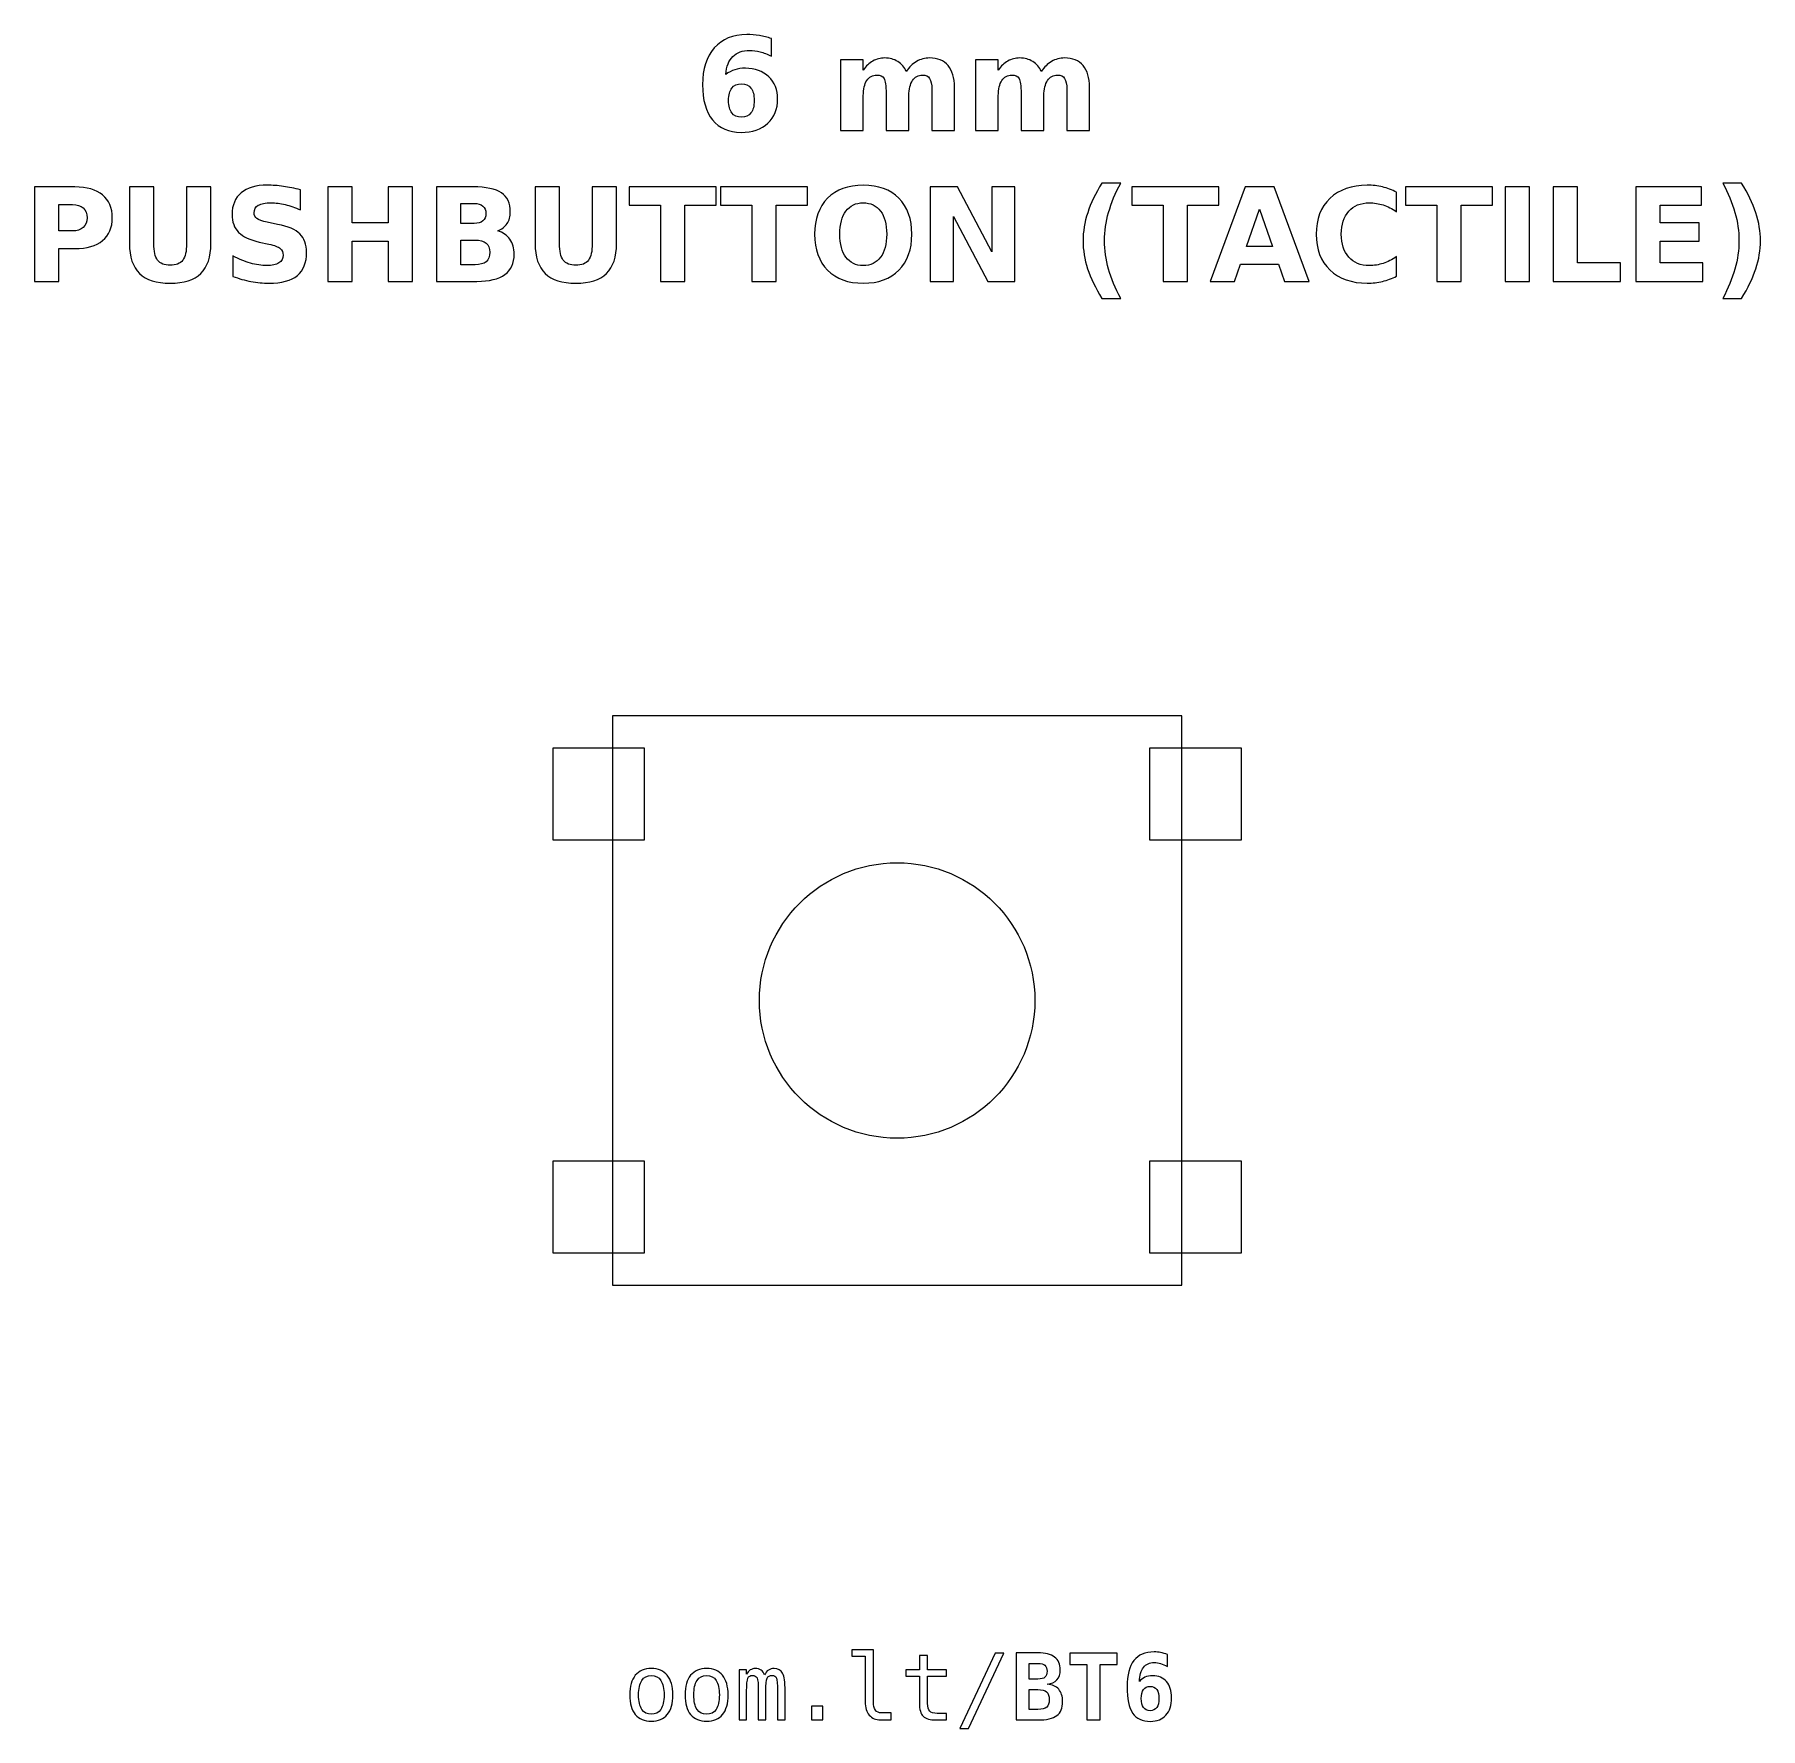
# Model space of a CAD drawing. Extents: x -114.4 to -95.6, y -156.4 to -138.
import ezdxf

# ---------------------------------------------------------------- set-up
doc = ezdxf.new("R2010")
doc.units = 0
doc.header["$MEASUREMENT"] = 0
doc.layers.add('LAYER_1', color=7, linetype='CONTINUOUS')

msp = doc.modelspace()

# ---------------------------------------------------------------- linework, layer by layer
at = {"layer": 'LAYER_1', "color": 7}
for points in [[(-108.1, -151.6), (-101.9, -151.6), (-101.9, -145.4), (-108.1, -145.4), (-108.1, -151.6)], [(-108.75, -146.75), (-107.75, -146.75), (-107.75, -145.75), (-108.75, -145.75), (-108.75, -146.75)], [(-102.25, -146.75), (-101.25, -146.75), (-101.25, -145.75), (-102.25, -145.75), (-102.25, -146.75)], [(-108.75, -151.25), (-107.75, -151.25), (-107.75, -150.25), (-108.75, -150.25), (-108.75, -151.25)], [(-102.25, -151.25), (-101.25, -151.25), (-101.25, -150.25), (-102.25, -150.25), (-102.25, -151.25)]]:
    msp.add_lwpolyline(points, close=True, dxfattribs=at)
msp.add_ellipse((-105, -148.5), major_axis=(0, 1.5), ratio=1, dxfattribs=at)
at = {"layer": 'LAYER_1'}
for points, knots in [([(-106.3686, -138.0227), (-106.3686, -138.0227), (-106.3686, -138.213), (-106.3686, -138.213), (-106.3686, -138.213), (-106.4123, -138.1923), (-106.4532, -138.177), (-106.4918, -138.1671), (-106.4918, -138.1671), (-106.5304, -138.1572), (-106.5682, -138.1523), (-106.6049, -138.1523), (-106.6049, -138.1523), (-106.684, -138.1523), (-106.7453, -138.1742), (-106.7895, -138.2182), (-106.7895, -138.2182), (-106.8335, -138.2619), (-106.8594, -138.327), (-106.8667, -138.4134), (-106.8667, -138.4134), (-106.8364, -138.391), (-106.8034, -138.3741), (-106.7681, -138.3628), (-106.7681, -138.3628), (-106.7329, -138.3515), (-106.6943, -138.3459), (-106.6524, -138.3459), (-106.6524, -138.3459), (-106.5473, -138.3459), (-106.4624, -138.3767), (-106.398, -138.4383), (-106.398, -138.4383), (-106.3333, -138.4997), (-106.3011, -138.5803), (-106.3011, -138.6801), (-106.3011, -138.6801), (-106.3011, -138.7904), (-106.3371, -138.8786), (-106.4093, -138.9451), (-106.4093, -138.9451), (-106.4812, -139.0114), (-106.5781, -139.0446), (-106.6992, -139.0446), (-106.6992, -139.0446), (-106.8328, -139.0446), (-106.9363, -138.9994), (-107.0097, -138.9091), (-107.0097, -138.9091), (-107.0828, -138.819), (-107.1195, -138.6909), (-107.1195, -138.5251), (-107.1195, -138.5251), (-107.1195, -138.3553), (-107.0767, -138.2217), (-106.9911, -138.1246), (-106.9911, -138.1246), (-106.9053, -138.0274), (-106.7879, -137.9787), (-106.6386, -137.9787), (-106.6386, -137.9787), (-106.5913, -137.9787), (-106.5454, -137.9825), (-106.5007, -137.9898), (-106.5007, -137.9898), (-106.4563, -137.9971), (-106.4123, -138.0081), (-106.3686, -138.0227)], [0, 0, 0, 0, 0.0588235, 0.0588235, 0.0588235, 0.0588235, 0.1176471, 0.1176471, 0.1176471, 0.1176471, 0.1764706, 0.1764706, 0.1764706, 0.1764706, 0.2352941, 0.2352941, 0.2352941, 0.2352941, 0.2941176, 0.2941176, 0.2941176, 0.2941176, 0.3529412, 0.3529412, 0.3529412, 0.3529412, 0.4117647, 0.4117647, 0.4117647, 0.4117647, 0.4705882, 0.4705882, 0.4705882, 0.4705882, 0.5294118, 0.5294118, 0.5294118, 0.5294118, 0.5882353, 0.5882353, 0.5882353, 0.5882353, 0.6470588, 0.6470588, 0.6470588, 0.6470588, 0.7058824, 0.7058824, 0.7058824, 0.7058824, 0.7647059, 0.7647059, 0.7647059, 0.7647059, 0.8235294, 0.8235294, 0.8235294, 0.8235294, 0.8823529, 0.8823529, 0.8823529, 0.8823529, 0.9411765, 0.9411765, 0.9411765, 0.9411765, 1, 1, 1, 1]), ([(-104.9001, -138.3811), (-104.8688, -138.3334), (-104.8319, -138.2969), (-104.7888, -138.272), (-104.7888, -138.272), (-104.7458, -138.2468), (-104.6988, -138.2344), (-104.6473, -138.2344), (-104.6473, -138.2344), (-104.5586, -138.2344), (-104.4911, -138.2617), (-104.4448, -138.3165), (-104.4448, -138.3165), (-104.3984, -138.371), (-104.3751, -138.4505), (-104.3751, -138.5547), (-104.3751, -138.5547), (-104.3751, -138.5547), (-104.3751, -139.0246), (-104.3751, -139.0246), (-104.3751, -139.0246), (-104.3751, -139.0246), (-104.6233, -139.0246), (-104.6233, -139.0246), (-104.6233, -139.0246), (-104.6233, -139.0246), (-104.6233, -138.6222), (-104.6233, -138.6222), (-104.6233, -138.6222), (-104.6228, -138.6163), (-104.6226, -138.6102), (-104.6223, -138.6036), (-104.6223, -138.6036), (-104.6221, -138.5973), (-104.6219, -138.5881), (-104.6219, -138.5761), (-104.6219, -138.5761), (-104.6219, -138.5215), (-104.6298, -138.4818), (-104.6461, -138.4573), (-104.6461, -138.4573), (-104.6621, -138.4326), (-104.6879, -138.4204), (-104.7237, -138.4204), (-104.7237, -138.4204), (-104.7707, -138.4204), (-104.8067, -138.4397), (-104.8323, -138.4783), (-104.8323, -138.4783), (-104.8577, -138.5168), (-104.8709, -138.5726), (-104.8719, -138.6457), (-104.8719, -138.6457), (-104.8719, -138.6457), (-104.8719, -139.0246), (-104.8719, -139.0246), (-104.8719, -139.0246), (-104.8719, -139.0246), (-105.12, -139.0246), (-105.12, -139.0246), (-105.12, -139.0246), (-105.12, -139.0246), (-105.12, -138.6222), (-105.12, -138.6222), (-105.12, -138.6222), (-105.12, -138.5368), (-105.1273, -138.4818), (-105.1421, -138.4573), (-105.1421, -138.4573), (-105.1567, -138.4326), (-105.1828, -138.4204), (-105.2204, -138.4204), (-105.2204, -138.4204), (-105.2679, -138.4204), (-105.3044, -138.4399), (-105.33, -138.4787), (-105.33, -138.4787), (-105.3556, -138.5175), (-105.3686, -138.5728), (-105.3686, -138.645), (-105.3686, -138.645), (-105.3686, -138.645), (-105.3686, -139.0246), (-105.3686, -139.0246), (-105.3686, -139.0246), (-105.3686, -139.0246), (-105.6167, -139.0246), (-105.6167, -139.0246), (-105.6167, -139.0246), (-105.6167, -139.0246), (-105.6167, -138.253), (-105.6167, -138.253), (-105.6167, -138.253), (-105.6167, -138.253), (-105.3686, -138.253), (-105.3686, -138.253), (-105.3686, -138.253), (-105.3686, -138.253), (-105.3686, -138.3661), (-105.3686, -138.3661), (-105.3686, -138.3661), (-105.3382, -138.3223), (-105.3034, -138.2897), (-105.2641, -138.2675), (-105.2641, -138.2675), (-105.2249, -138.2454), (-105.1816, -138.2344), (-105.1343, -138.2344), (-105.1343, -138.2344), (-105.0812, -138.2344), (-105.0339, -138.2473), (-104.9932, -138.273), (-104.9932, -138.273), (-104.9523, -138.2988), (-104.9212, -138.3348), (-104.9001, -138.3811)], [0, 0, 0, 0, 0.0344828, 0.0344828, 0.0344828, 0.0344828, 0.0689655, 0.0689655, 0.0689655, 0.0689655, 0.1034483, 0.1034483, 0.1034483, 0.1034483, 0.137931, 0.137931, 0.137931, 0.137931, 0.1724138, 0.1724138, 0.1724138, 0.1724138, 0.2068966, 0.2068966, 0.2068966, 0.2068966, 0.2413793, 0.2413793, 0.2413793, 0.2413793, 0.2758621, 0.2758621, 0.2758621, 0.2758621, 0.3103448, 0.3103448, 0.3103448, 0.3103448, 0.3448276, 0.3448276, 0.3448276, 0.3448276, 0.3793103, 0.3793103, 0.3793103, 0.3793103, 0.4137931, 0.4137931, 0.4137931, 0.4137931, 0.4482759, 0.4482759, 0.4482759, 0.4482759, 0.4827586, 0.4827586, 0.4827586, 0.4827586, 0.5172414, 0.5172414, 0.5172414, 0.5172414, 0.5517241, 0.5517241, 0.5517241, 0.5517241, 0.5862069, 0.5862069, 0.5862069, 0.5862069, 0.6206897, 0.6206897, 0.6206897, 0.6206897, 0.6551724, 0.6551724, 0.6551724, 0.6551724, 0.6896552, 0.6896552, 0.6896552, 0.6896552, 0.7241379, 0.7241379, 0.7241379, 0.7241379, 0.7586207, 0.7586207, 0.7586207, 0.7586207, 0.7931034, 0.7931034, 0.7931034, 0.7931034, 0.8275862, 0.8275862, 0.8275862, 0.8275862, 0.862069, 0.862069, 0.862069, 0.862069, 0.8965517, 0.8965517, 0.8965517, 0.8965517, 0.9310345, 0.9310345, 0.9310345, 0.9310345, 0.9655172, 0.9655172, 0.9655172, 0.9655172, 1, 1, 1, 1]), ([(-103.4297, -138.3811), (-103.3984, -138.3334), (-103.3615, -138.2969), (-103.3184, -138.272), (-103.3184, -138.272), (-103.2754, -138.2468), (-103.2284, -138.2344), (-103.1769, -138.2344), (-103.1769, -138.2344), (-103.0882, -138.2344), (-103.0207, -138.2617), (-102.9744, -138.3165), (-102.9744, -138.3165), (-102.928, -138.371), (-102.9047, -138.4505), (-102.9047, -138.5547), (-102.9047, -138.5547), (-102.9047, -138.5547), (-102.9047, -139.0246), (-102.9047, -139.0246), (-102.9047, -139.0246), (-102.9047, -139.0246), (-103.1529, -139.0246), (-103.1529, -139.0246), (-103.1529, -139.0246), (-103.1529, -139.0246), (-103.1529, -138.6222), (-103.1529, -138.6222), (-103.1529, -138.6222), (-103.1524, -138.6163), (-103.1522, -138.6102), (-103.1519, -138.6036), (-103.1519, -138.6036), (-103.1517, -138.5973), (-103.1515, -138.5881), (-103.1515, -138.5761), (-103.1515, -138.5761), (-103.1515, -138.5215), (-103.1594, -138.4818), (-103.1757, -138.4573), (-103.1757, -138.4573), (-103.1917, -138.4326), (-103.2175, -138.4204), (-103.2533, -138.4204), (-103.2533, -138.4204), (-103.3003, -138.4204), (-103.3363, -138.4397), (-103.3619, -138.4783), (-103.3619, -138.4783), (-103.3873, -138.5168), (-103.4005, -138.5726), (-103.4015, -138.6457), (-103.4015, -138.6457), (-103.4015, -138.6457), (-103.4015, -139.0246), (-103.4015, -139.0246), (-103.4015, -139.0246), (-103.4015, -139.0246), (-103.6496, -139.0246), (-103.6496, -139.0246), (-103.6496, -139.0246), (-103.6496, -139.0246), (-103.6496, -138.6222), (-103.6496, -138.6222), (-103.6496, -138.6222), (-103.6496, -138.5368), (-103.6569, -138.4818), (-103.6717, -138.4573), (-103.6717, -138.4573), (-103.6863, -138.4326), (-103.7124, -138.4204), (-103.75, -138.4204), (-103.75, -138.4204), (-103.7975, -138.4204), (-103.834, -138.4399), (-103.8596, -138.4787), (-103.8596, -138.4787), (-103.8852, -138.5175), (-103.8982, -138.5728), (-103.8982, -138.645), (-103.8982, -138.645), (-103.8982, -138.645), (-103.8982, -139.0246), (-103.8982, -139.0246), (-103.8982, -139.0246), (-103.8982, -139.0246), (-104.1463, -139.0246), (-104.1463, -139.0246), (-104.1463, -139.0246), (-104.1463, -139.0246), (-104.1463, -138.253), (-104.1463, -138.253), (-104.1463, -138.253), (-104.1463, -138.253), (-103.8982, -138.253), (-103.8982, -138.253), (-103.8982, -138.253), (-103.8982, -138.253), (-103.8982, -138.3661), (-103.8982, -138.3661), (-103.8982, -138.3661), (-103.8678, -138.3223), (-103.833, -138.2897), (-103.7937, -138.2675), (-103.7937, -138.2675), (-103.7545, -138.2454), (-103.7112, -138.2344), (-103.6639, -138.2344), (-103.6639, -138.2344), (-103.6108, -138.2344), (-103.5635, -138.2473), (-103.5228, -138.273), (-103.5228, -138.273), (-103.4819, -138.2988), (-103.4508, -138.3348), (-103.4297, -138.3811)], [0, 0, 0, 0, 0.0344828, 0.0344828, 0.0344828, 0.0344828, 0.0689655, 0.0689655, 0.0689655, 0.0689655, 0.1034483, 0.1034483, 0.1034483, 0.1034483, 0.137931, 0.137931, 0.137931, 0.137931, 0.1724138, 0.1724138, 0.1724138, 0.1724138, 0.2068966, 0.2068966, 0.2068966, 0.2068966, 0.2413793, 0.2413793, 0.2413793, 0.2413793, 0.2758621, 0.2758621, 0.2758621, 0.2758621, 0.3103448, 0.3103448, 0.3103448, 0.3103448, 0.3448276, 0.3448276, 0.3448276, 0.3448276, 0.3793103, 0.3793103, 0.3793103, 0.3793103, 0.4137931, 0.4137931, 0.4137931, 0.4137931, 0.4482759, 0.4482759, 0.4482759, 0.4482759, 0.4827586, 0.4827586, 0.4827586, 0.4827586, 0.5172414, 0.5172414, 0.5172414, 0.5172414, 0.5517241, 0.5517241, 0.5517241, 0.5517241, 0.5862069, 0.5862069, 0.5862069, 0.5862069, 0.6206897, 0.6206897, 0.6206897, 0.6206897, 0.6551724, 0.6551724, 0.6551724, 0.6551724, 0.6896552, 0.6896552, 0.6896552, 0.6896552, 0.7241379, 0.7241379, 0.7241379, 0.7241379, 0.7586207, 0.7586207, 0.7586207, 0.7586207, 0.7931034, 0.7931034, 0.7931034, 0.7931034, 0.8275862, 0.8275862, 0.8275862, 0.8275862, 0.862069, 0.862069, 0.862069, 0.862069, 0.8965517, 0.8965517, 0.8965517, 0.8965517, 0.9310345, 0.9310345, 0.9310345, 0.9310345, 0.9655172, 0.9655172, 0.9655172, 0.9655172, 1, 1, 1, 1]), ([(-106.6964, -138.5168), (-106.743, -138.5168), (-106.7778, -138.5319), (-106.8008, -138.562), (-106.8008, -138.562), (-106.8241, -138.5921), (-106.8356, -138.6373), (-106.8356, -138.6972), (-106.8356, -138.6972), (-106.8356, -138.7574), (-106.8241, -138.8026), (-106.8008, -138.8327), (-106.8008, -138.8327), (-106.7778, -138.8628), (-106.743, -138.8778), (-106.6964, -138.8778), (-106.6964, -138.8778), (-106.6496, -138.8778), (-106.6146, -138.8628), (-106.5915, -138.8327), (-106.5915, -138.8327), (-106.5682, -138.8026), (-106.5567, -138.7574), (-106.5567, -138.6972), (-106.5567, -138.6972), (-106.5567, -138.6373), (-106.5682, -138.5921), (-106.5915, -138.562), (-106.5915, -138.562), (-106.6146, -138.5319), (-106.6496, -138.5168), (-106.6964, -138.5168)], [0, 0, 0, 0, 0.125, 0.125, 0.125, 0.125, 0.25, 0.25, 0.25, 0.25, 0.375, 0.375, 0.375, 0.375, 0.5, 0.5, 0.5, 0.5, 0.625, 0.625, 0.625, 0.625, 0.75, 0.75, 0.75, 0.75, 0.875, 0.875, 0.875, 0.875, 1, 1, 1, 1]), ([(-114.3949, -139.6384), (-114.3949, -139.6384), (-113.9547, -139.6384), (-113.9547, -139.6384), (-113.9547, -139.6384), (-113.8237, -139.6384), (-113.7232, -139.6676), (-113.6531, -139.7257), (-113.6531, -139.7257), (-113.5831, -139.7838), (-113.548, -139.8665), (-113.548, -139.974), (-113.548, -139.974), (-113.548, -140.0817), (-113.5831, -140.1647), (-113.6531, -140.2228), (-113.6531, -140.2228), (-113.7232, -140.2809), (-113.8237, -140.3101), (-113.9547, -140.3101), (-113.9547, -140.3101), (-113.9547, -140.3101), (-114.1296, -140.3101), (-114.1296, -140.3101), (-114.1296, -140.3101), (-114.1296, -140.3101), (-114.1296, -140.6671), (-114.1296, -140.6671), (-114.1296, -140.6671), (-114.1296, -140.6671), (-114.3949, -140.6671), (-114.3949, -140.6671), (-114.3949, -140.6671), (-114.3949, -140.6671), (-114.3949, -139.6384), (-114.3949, -139.6384)], [0, 0, 0, 0, 0.1111111, 0.1111111, 0.1111111, 0.1111111, 0.2222222, 0.2222222, 0.2222222, 0.2222222, 0.3333333, 0.3333333, 0.3333333, 0.3333333, 0.4444444, 0.4444444, 0.4444444, 0.4444444, 0.5555556, 0.5555556, 0.5555556, 0.5555556, 0.6666667, 0.6666667, 0.6666667, 0.6666667, 0.7777778, 0.7777778, 0.7777778, 0.7777778, 0.8888889, 0.8888889, 0.8888889, 0.8888889, 1, 1, 1, 1]), ([(-113.3608, -139.6384), (-113.3608, -139.6384), (-113.0955, -139.6384), (-113.0955, -139.6384), (-113.0955, -139.6384), (-113.0955, -139.6384), (-113.0955, -140.2551), (-113.0955, -140.2551), (-113.0955, -140.2551), (-113.0955, -140.34), (-113.0817, -140.4009), (-113.0539, -140.4373), (-113.0539, -140.4373), (-113.0261, -140.4738), (-112.9808, -140.4921), (-112.9177, -140.4921), (-112.9177, -140.4921), (-112.8542, -140.4921), (-112.8086, -140.4738), (-112.7809, -140.4373), (-112.7809, -140.4373), (-112.7531, -140.4009), (-112.7392, -140.34), (-112.7392, -140.2551), (-112.7392, -140.2551), (-112.7392, -140.2551), (-112.7392, -139.6384), (-112.7392, -139.6384), (-112.7392, -139.6384), (-112.7392, -139.6384), (-112.4739, -139.6384), (-112.4739, -139.6384), (-112.4739, -139.6384), (-112.4739, -139.6384), (-112.4739, -140.2551), (-112.4739, -140.2551), (-112.4739, -140.2551), (-112.4739, -140.4006), (-112.5104, -140.5091), (-112.5835, -140.5803), (-112.5835, -140.5803), (-112.6564, -140.6516), (-112.7679, -140.6871), (-112.9177, -140.6871), (-112.9177, -140.6871), (-113.0671, -140.6871), (-113.1783, -140.6516), (-113.2512, -140.5803), (-113.2512, -140.5803), (-113.3244, -140.5091), (-113.3608, -140.4006), (-113.3608, -140.2551), (-113.3608, -140.2551), (-113.3608, -140.2551), (-113.3608, -139.6384), (-113.3608, -139.6384)], [0, 0, 0, 0, 0.0714286, 0.0714286, 0.0714286, 0.0714286, 0.1428571, 0.1428571, 0.1428571, 0.1428571, 0.2142857, 0.2142857, 0.2142857, 0.2142857, 0.2857143, 0.2857143, 0.2857143, 0.2857143, 0.3571429, 0.3571429, 0.3571429, 0.3571429, 0.4285714, 0.4285714, 0.4285714, 0.4285714, 0.5, 0.5, 0.5, 0.5, 0.5714286, 0.5714286, 0.5714286, 0.5714286, 0.6428571, 0.6428571, 0.6428571, 0.6428571, 0.7142857, 0.7142857, 0.7142857, 0.7142857, 0.7857143, 0.7857143, 0.7857143, 0.7857143, 0.8571429, 0.8571429, 0.8571429, 0.8571429, 0.9285714, 0.9285714, 0.9285714, 0.9285714, 1, 1, 1, 1]), ([(-111.4991, -139.6709), (-111.4991, -139.6709), (-111.4991, -139.8884), (-111.4991, -139.8884), (-111.4991, -139.8884), (-111.5556, -139.8632), (-111.6108, -139.8442), (-111.6644, -139.8313), (-111.6644, -139.8313), (-111.7183, -139.8183), (-111.7691, -139.812), (-111.8168, -139.812), (-111.8168, -139.812), (-111.8801, -139.812), (-111.9271, -139.8207), (-111.9575, -139.8381), (-111.9575, -139.8381), (-111.9878, -139.8557), (-112.0029, -139.8828), (-112.0029, -139.9195), (-112.0029, -139.9195), (-112.0029, -139.947), (-111.9928, -139.9686), (-111.9723, -139.9839), (-111.9723, -139.9839), (-111.9518, -139.9992), (-111.9147, -140.0126), (-111.8608, -140.0236), (-111.8608, -140.0236), (-111.8608, -140.0236), (-111.7479, -140.0462), (-111.7479, -140.0462), (-111.7479, -140.0462), (-111.6334, -140.0693), (-111.5523, -140.1041), (-111.5041, -140.1511), (-111.5041, -140.1511), (-111.4558, -140.1979), (-111.4316, -140.2645), (-111.4316, -140.3508), (-111.4316, -140.3508), (-111.4316, -140.4644), (-111.4652, -140.5488), (-111.5325, -140.6041), (-111.5325, -140.6041), (-111.5998, -140.6593), (-111.7025, -140.6871), (-111.8408, -140.6871), (-111.8408, -140.6871), (-111.9062, -140.6871), (-111.9716, -140.681), (-112.0372, -140.6685), (-112.0372, -140.6685), (-112.1028, -140.656), (-112.1687, -140.6377), (-112.2343, -140.6135), (-112.2343, -140.6135), (-112.2343, -140.6135), (-112.2343, -140.3896), (-112.2343, -140.3896), (-112.2343, -140.3896), (-112.1687, -140.4244), (-112.1052, -140.4507), (-112.0438, -140.4684), (-112.0438, -140.4684), (-111.9824, -140.486), (-111.9234, -140.4949), (-111.8665, -140.4949), (-111.8665, -140.4949), (-111.8086, -140.4949), (-111.7642, -140.4853), (-111.7334, -140.466), (-111.7334, -140.466), (-111.7025, -140.4467), (-111.6873, -140.4192), (-111.6873, -140.3832), (-111.6873, -140.3832), (-111.6873, -140.3512), (-111.6976, -140.3263), (-111.7185, -140.3089), (-111.7185, -140.3089), (-111.7395, -140.2915), (-111.7811, -140.2758), (-111.8437, -140.2621), (-111.8437, -140.2621), (-111.8437, -140.2621), (-111.9464, -140.2393), (-111.9464, -140.2393), (-111.9464, -140.2393), (-112.0492, -140.2172), (-112.1245, -140.1822), (-112.172, -140.1339), (-112.172, -140.1339), (-112.2195, -140.0857), (-112.2432, -140.0206), (-112.2432, -139.939), (-112.2432, -139.939), (-112.2432, -139.8364), (-112.2101, -139.7576), (-112.144, -139.7026), (-112.144, -139.7026), (-112.0779, -139.6473), (-111.9829, -139.6198), (-111.8587, -139.6198), (-111.8587, -139.6198), (-111.8023, -139.6198), (-111.7442, -139.6241), (-111.6844, -139.6325), (-111.6844, -139.6325), (-111.6247, -139.641), (-111.5629, -139.6537), (-111.4991, -139.6709)], [0, 0, 0, 0, 0.0357143, 0.0357143, 0.0357143, 0.0357143, 0.0714286, 0.0714286, 0.0714286, 0.0714286, 0.1071429, 0.1071429, 0.1071429, 0.1071429, 0.1428571, 0.1428571, 0.1428571, 0.1428571, 0.1785714, 0.1785714, 0.1785714, 0.1785714, 0.2142857, 0.2142857, 0.2142857, 0.2142857, 0.25, 0.25, 0.25, 0.25, 0.2857143, 0.2857143, 0.2857143, 0.2857143, 0.3214286, 0.3214286, 0.3214286, 0.3214286, 0.3571429, 0.3571429, 0.3571429, 0.3571429, 0.3928571, 0.3928571, 0.3928571, 0.3928571, 0.4285714, 0.4285714, 0.4285714, 0.4285714, 0.4642857, 0.4642857, 0.4642857, 0.4642857, 0.5, 0.5, 0.5, 0.5, 0.5357143, 0.5357143, 0.5357143, 0.5357143, 0.5714286, 0.5714286, 0.5714286, 0.5714286, 0.6071429, 0.6071429, 0.6071429, 0.6071429, 0.6428571, 0.6428571, 0.6428571, 0.6428571, 0.6785714, 0.6785714, 0.6785714, 0.6785714, 0.7142857, 0.7142857, 0.7142857, 0.7142857, 0.75, 0.75, 0.75, 0.75, 0.7857143, 0.7857143, 0.7857143, 0.7857143, 0.8214286, 0.8214286, 0.8214286, 0.8214286, 0.8571429, 0.8571429, 0.8571429, 0.8571429, 0.8928571, 0.8928571, 0.8928571, 0.8928571, 0.9285714, 0.9285714, 0.9285714, 0.9285714, 0.9642857, 0.9642857, 0.9642857, 0.9642857, 1, 1, 1, 1]), ([(-111.1988, -139.6384), (-111.1988, -139.6384), (-110.9335, -139.6384), (-110.9335, -139.6384), (-110.9335, -139.6384), (-110.9335, -139.6384), (-110.9335, -140.0305), (-110.9335, -140.0305), (-110.9335, -140.0305), (-110.9335, -140.0305), (-110.5422, -140.0305), (-110.5422, -140.0305), (-110.5422, -140.0305), (-110.5422, -140.0305), (-110.5422, -139.6384), (-110.5422, -139.6384), (-110.5422, -139.6384), (-110.5422, -139.6384), (-110.2769, -139.6384), (-110.2769, -139.6384), (-110.2769, -139.6384), (-110.2769, -139.6384), (-110.2769, -140.6671), (-110.2769, -140.6671), (-110.2769, -140.6671), (-110.2769, -140.6671), (-110.5422, -140.6671), (-110.5422, -140.6671), (-110.5422, -140.6671), (-110.5422, -140.6671), (-110.5422, -140.2311), (-110.5422, -140.2311), (-110.5422, -140.2311), (-110.5422, -140.2311), (-110.9335, -140.2311), (-110.9335, -140.2311), (-110.9335, -140.2311), (-110.9335, -140.2311), (-110.9335, -140.6671), (-110.9335, -140.6671), (-110.9335, -140.6671), (-110.9335, -140.6671), (-111.1988, -140.6671), (-111.1988, -140.6671), (-111.1988, -140.6671), (-111.1988, -140.6671), (-111.1988, -139.6384), (-111.1988, -139.6384)], [0, 0, 0, 0, 0.0833333, 0.0833333, 0.0833333, 0.0833333, 0.1666667, 0.1666667, 0.1666667, 0.1666667, 0.25, 0.25, 0.25, 0.25, 0.3333333, 0.3333333, 0.3333333, 0.3333333, 0.4166667, 0.4166667, 0.4166667, 0.4166667, 0.5, 0.5, 0.5, 0.5, 0.5833333, 0.5833333, 0.5833333, 0.5833333, 0.6666667, 0.6666667, 0.6666667, 0.6666667, 0.75, 0.75, 0.75, 0.75, 0.8333333, 0.8333333, 0.8333333, 0.8333333, 0.9166667, 0.9166667, 0.9166667, 0.9166667, 1, 1, 1, 1]), ([(-109.3502, -140.1165), (-109.2933, -140.133), (-109.2491, -140.1636), (-109.2178, -140.2083), (-109.2178, -140.2083), (-109.1865, -140.2527), (-109.171, -140.3075), (-109.171, -140.3722), (-109.171, -140.3722), (-109.171, -140.4714), (-109.2047, -140.5453), (-109.2717, -140.594), (-109.2717, -140.594), (-109.3387, -140.6426), (-109.4408, -140.6671), (-109.5777, -140.6671), (-109.5777, -140.6671), (-109.5777, -140.6671), (-110.0179, -140.6671), (-110.0179, -140.6671), (-110.0179, -140.6671), (-110.0179, -140.6671), (-110.0179, -139.6384), (-110.0179, -139.6384), (-110.0179, -139.6384), (-110.0179, -139.6384), (-109.6197, -139.6384), (-109.6197, -139.6384), (-109.6197, -139.6384), (-109.4768, -139.6384), (-109.3733, -139.66), (-109.3093, -139.7031), (-109.3093, -139.7031), (-109.2451, -139.7464), (-109.2131, -139.8155), (-109.2131, -139.9105), (-109.2131, -139.9105), (-109.2131, -139.9606), (-109.2249, -140.0032), (-109.2482, -140.0385), (-109.2482, -140.0385), (-109.2717, -140.0735), (-109.3055, -140.0996), (-109.3502, -140.1165)], [0, 0, 0, 0, 0.0909091, 0.0909091, 0.0909091, 0.0909091, 0.1818182, 0.1818182, 0.1818182, 0.1818182, 0.2727273, 0.2727273, 0.2727273, 0.2727273, 0.3636364, 0.3636364, 0.3636364, 0.3636364, 0.4545455, 0.4545455, 0.4545455, 0.4545455, 0.5454545, 0.5454545, 0.5454545, 0.5454545, 0.6363636, 0.6363636, 0.6363636, 0.6363636, 0.7272727, 0.7272727, 0.7272727, 0.7272727, 0.8181818, 0.8181818, 0.8181818, 0.8181818, 0.9090909, 0.9090909, 0.9090909, 0.9090909, 1, 1, 1, 1]), ([(-108.9424, -139.6384), (-108.9424, -139.6384), (-108.6771, -139.6384), (-108.6771, -139.6384), (-108.6771, -139.6384), (-108.6771, -139.6384), (-108.6771, -140.2551), (-108.6771, -140.2551), (-108.6771, -140.2551), (-108.6771, -140.34), (-108.6633, -140.4009), (-108.6355, -140.4373), (-108.6355, -140.4373), (-108.6077, -140.4738), (-108.5624, -140.4921), (-108.4993, -140.4921), (-108.4993, -140.4921), (-108.4358, -140.4921), (-108.3902, -140.4738), (-108.3625, -140.4373), (-108.3625, -140.4373), (-108.3347, -140.4009), (-108.3208, -140.34), (-108.3208, -140.2551), (-108.3208, -140.2551), (-108.3208, -140.2551), (-108.3208, -139.6384), (-108.3208, -139.6384), (-108.3208, -139.6384), (-108.3208, -139.6384), (-108.0555, -139.6384), (-108.0555, -139.6384), (-108.0555, -139.6384), (-108.0555, -139.6384), (-108.0555, -140.2551), (-108.0555, -140.2551), (-108.0555, -140.2551), (-108.0555, -140.4006), (-108.092, -140.5091), (-108.1651, -140.5803), (-108.1651, -140.5803), (-108.238, -140.6516), (-108.3495, -140.6871), (-108.4993, -140.6871), (-108.4993, -140.6871), (-108.6487, -140.6871), (-108.7599, -140.6516), (-108.8328, -140.5803), (-108.8328, -140.5803), (-108.906, -140.5091), (-108.9424, -140.4006), (-108.9424, -140.2551), (-108.9424, -140.2551), (-108.9424, -140.2551), (-108.9424, -139.6384), (-108.9424, -139.6384)], [0, 0, 0, 0, 0.0714286, 0.0714286, 0.0714286, 0.0714286, 0.1428571, 0.1428571, 0.1428571, 0.1428571, 0.2142857, 0.2142857, 0.2142857, 0.2142857, 0.2857143, 0.2857143, 0.2857143, 0.2857143, 0.3571429, 0.3571429, 0.3571429, 0.3571429, 0.4285714, 0.4285714, 0.4285714, 0.4285714, 0.5, 0.5, 0.5, 0.5, 0.5714286, 0.5714286, 0.5714286, 0.5714286, 0.6428571, 0.6428571, 0.6428571, 0.6428571, 0.7142857, 0.7142857, 0.7142857, 0.7142857, 0.7857143, 0.7857143, 0.7857143, 0.7857143, 0.8571429, 0.8571429, 0.8571429, 0.8571429, 0.9285714, 0.9285714, 0.9285714, 0.9285714, 1, 1, 1, 1]), ([(-107.9194, -139.6384), (-107.9194, -139.6384), (-106.9714, -139.6384), (-106.9714, -139.6384), (-106.9714, -139.6384), (-106.9714, -139.6384), (-106.9714, -139.839), (-106.9714, -139.839), (-106.9714, -139.839), (-106.9714, -139.839), (-107.3124, -139.839), (-107.3124, -139.839), (-107.3124, -139.839), (-107.3124, -139.839), (-107.3124, -140.6671), (-107.3124, -140.6671), (-107.3124, -140.6671), (-107.3124, -140.6671), (-107.5777, -140.6671), (-107.5777, -140.6671), (-107.5777, -140.6671), (-107.5777, -140.6671), (-107.5777, -139.839), (-107.5777, -139.839), (-107.5777, -139.839), (-107.5777, -139.839), (-107.9194, -139.839), (-107.9194, -139.839), (-107.9194, -139.839), (-107.9194, -139.839), (-107.9194, -139.6384), (-107.9194, -139.6384)], [0, 0, 0, 0, 0.125, 0.125, 0.125, 0.125, 0.25, 0.25, 0.25, 0.25, 0.375, 0.375, 0.375, 0.375, 0.5, 0.5, 0.5, 0.5, 0.625, 0.625, 0.625, 0.625, 0.75, 0.75, 0.75, 0.75, 0.875, 0.875, 0.875, 0.875, 1, 1, 1, 1]), ([(-106.9243, -139.6384), (-106.9243, -139.6384), (-105.9763, -139.6384), (-105.9763, -139.6384), (-105.9763, -139.6384), (-105.9763, -139.6384), (-105.9763, -139.839), (-105.9763, -139.839), (-105.9763, -139.839), (-105.9763, -139.839), (-106.3173, -139.839), (-106.3173, -139.839), (-106.3173, -139.839), (-106.3173, -139.839), (-106.3173, -140.6671), (-106.3173, -140.6671), (-106.3173, -140.6671), (-106.3173, -140.6671), (-106.5826, -140.6671), (-106.5826, -140.6671), (-106.5826, -140.6671), (-106.5826, -140.6671), (-106.5826, -139.839), (-106.5826, -139.839), (-106.5826, -139.839), (-106.5826, -139.839), (-106.9243, -139.839), (-106.9243, -139.839), (-106.9243, -139.839), (-106.9243, -139.839), (-106.9243, -139.6384), (-106.9243, -139.6384)], [0, 0, 0, 0, 0.125, 0.125, 0.125, 0.125, 0.25, 0.25, 0.25, 0.25, 0.375, 0.375, 0.375, 0.375, 0.5, 0.5, 0.5, 0.5, 0.625, 0.625, 0.625, 0.625, 0.75, 0.75, 0.75, 0.75, 0.875, 0.875, 0.875, 0.875, 1, 1, 1, 1]), ([(-105.369, -139.6198), (-105.2037, -139.6198), (-105.0741, -139.6671), (-104.9805, -139.7619), (-104.9805, -139.7619), (-104.8867, -139.8564), (-104.8399, -139.9869), (-104.8399, -140.1537), (-104.8399, -140.1537), (-104.8399, -140.32), (-104.8867, -140.4505), (-104.9805, -140.545), (-104.9805, -140.545), (-105.0741, -140.6398), (-105.2037, -140.6871), (-105.369, -140.6871), (-105.369, -140.6871), (-105.5339, -140.6871), (-105.6632, -140.6398), (-105.7573, -140.545), (-105.7573, -140.545), (-105.8511, -140.4505), (-105.8982, -140.32), (-105.8982, -140.1537), (-105.8982, -140.1537), (-105.8982, -139.9869), (-105.8511, -139.8564), (-105.7573, -139.7619), (-105.7573, -139.7619), (-105.6632, -139.6671), (-105.5339, -139.6198), (-105.369, -139.6198)], [0, 0, 0, 0, 0.125, 0.125, 0.125, 0.125, 0.25, 0.25, 0.25, 0.25, 0.375, 0.375, 0.375, 0.375, 0.5, 0.5, 0.5, 0.5, 0.625, 0.625, 0.625, 0.625, 0.75, 0.75, 0.75, 0.75, 0.875, 0.875, 0.875, 0.875, 1, 1, 1, 1]), ([(-104.6392, -139.6384), (-104.6392, -139.6384), (-104.3429, -139.6384), (-104.3429, -139.6384), (-104.3429, -139.6384), (-104.3429, -139.6384), (-103.9687, -140.344), (-103.9687, -140.344), (-103.9687, -140.344), (-103.9687, -140.344), (-103.9687, -139.6384), (-103.9687, -139.6384), (-103.9687, -139.6384), (-103.9687, -139.6384), (-103.7173, -139.6384), (-103.7173, -139.6384), (-103.7173, -139.6384), (-103.7173, -139.6384), (-103.7173, -140.6671), (-103.7173, -140.6671), (-103.7173, -140.6671), (-103.7173, -140.6671), (-104.0136, -140.6671), (-104.0136, -140.6671), (-104.0136, -140.6671), (-104.0136, -140.6671), (-104.3878, -139.9615), (-104.3878, -139.9615), (-104.3878, -139.9615), (-104.3878, -139.9615), (-104.3878, -140.6671), (-104.3878, -140.6671), (-104.3878, -140.6671), (-104.3878, -140.6671), (-104.6392, -140.6671), (-104.6392, -140.6671), (-104.6392, -140.6671), (-104.6392, -140.6671), (-104.6392, -139.6384), (-104.6392, -139.6384)], [0, 0, 0, 0, 0.1, 0.1, 0.1, 0.1, 0.2, 0.2, 0.2, 0.2, 0.3, 0.3, 0.3, 0.3, 0.4, 0.4, 0.4, 0.4, 0.5, 0.5, 0.5, 0.5, 0.6, 0.6, 0.6, 0.6, 0.7, 0.7, 0.7, 0.7, 0.8, 0.8, 0.8, 0.8, 0.9, 0.9, 0.9, 0.9, 1, 1, 1, 1]), ([(-102.5646, -140.8531), (-102.5646, -140.8531), (-102.7692, -140.8531), (-102.7692, -140.8531), (-102.7692, -140.8531), (-102.8395, -140.7398), (-102.8915, -140.6318), (-102.9249, -140.5295), (-102.9249, -140.5295), (-102.9585, -140.4274), (-102.9752, -140.3261), (-102.9752, -140.2254), (-102.9752, -140.2254), (-102.9752, -140.1248), (-102.9583, -140.0229), (-102.9247, -139.9199), (-102.9247, -139.9199), (-102.8908, -139.8167), (-102.8391, -139.709), (-102.7692, -139.5963), (-102.7692, -139.5963), (-102.7692, -139.5963), (-102.5646, -139.5963), (-102.5646, -139.5963), (-102.5646, -139.5963), (-102.6234, -139.7052), (-102.6674, -139.8117), (-102.6968, -139.9157), (-102.6968, -139.9157), (-102.7262, -140.0196), (-102.741, -140.1224), (-102.741, -140.224), (-102.741, -140.224), (-102.741, -140.3256), (-102.7264, -140.4284), (-102.6973, -140.5328), (-102.6973, -140.5328), (-102.6681, -140.637), (-102.6239, -140.7438), (-102.5646, -140.8531)], [0, 0, 0, 0, 0.1, 0.1, 0.1, 0.1, 0.2, 0.2, 0.2, 0.2, 0.3, 0.3, 0.3, 0.3, 0.4, 0.4, 0.4, 0.4, 0.5, 0.5, 0.5, 0.5, 0.6, 0.6, 0.6, 0.6, 0.7, 0.7, 0.7, 0.7, 0.8, 0.8, 0.8, 0.8, 0.9, 0.9, 0.9, 0.9, 1, 1, 1, 1]), ([(-102.4449, -139.6384), (-102.4449, -139.6384), (-101.4969, -139.6384), (-101.4969, -139.6384), (-101.4969, -139.6384), (-101.4969, -139.6384), (-101.4969, -139.839), (-101.4969, -139.839), (-101.4969, -139.839), (-101.4969, -139.839), (-101.8379, -139.839), (-101.8379, -139.839), (-101.8379, -139.839), (-101.8379, -139.839), (-101.8379, -140.6671), (-101.8379, -140.6671), (-101.8379, -140.6671), (-101.8379, -140.6671), (-102.1032, -140.6671), (-102.1032, -140.6671), (-102.1032, -140.6671), (-102.1032, -140.6671), (-102.1032, -139.839), (-102.1032, -139.839), (-102.1032, -139.839), (-102.1032, -139.839), (-102.4449, -139.839), (-102.4449, -139.839), (-102.4449, -139.839), (-102.4449, -139.839), (-102.4449, -139.6384), (-102.4449, -139.6384)], [0, 0, 0, 0, 0.125, 0.125, 0.125, 0.125, 0.25, 0.25, 0.25, 0.25, 0.375, 0.375, 0.375, 0.375, 0.5, 0.5, 0.5, 0.5, 0.625, 0.625, 0.625, 0.625, 0.75, 0.75, 0.75, 0.75, 0.875, 0.875, 0.875, 0.875, 1, 1, 1, 1]), ([(-100.8449, -140.4799), (-100.8449, -140.4799), (-101.2598, -140.4799), (-101.2598, -140.4799), (-101.2598, -140.4799), (-101.2598, -140.4799), (-101.3252, -140.6671), (-101.3252, -140.6671), (-101.3252, -140.6671), (-101.3252, -140.6671), (-101.5919, -140.6671), (-101.5919, -140.6671), (-101.5919, -140.6671), (-101.5919, -140.6671), (-101.2109, -139.6384), (-101.2109, -139.6384), (-101.2109, -139.6384), (-101.2109, -139.6384), (-100.8946, -139.6384), (-100.8946, -139.6384), (-100.8946, -139.6384), (-100.8946, -139.6384), (-100.5136, -140.6671), (-100.5136, -140.6671), (-100.5136, -140.6671), (-100.5136, -140.6671), (-100.7803, -140.6671), (-100.7803, -140.6671), (-100.7803, -140.6671), (-100.7803, -140.6671), (-100.8449, -140.4799), (-100.8449, -140.4799)], [0, 0, 0, 0, 0.125, 0.125, 0.125, 0.125, 0.25, 0.25, 0.25, 0.25, 0.375, 0.375, 0.375, 0.375, 0.5, 0.5, 0.5, 0.5, 0.625, 0.625, 0.625, 0.625, 0.75, 0.75, 0.75, 0.75, 0.875, 0.875, 0.875, 0.875, 1, 1, 1, 1]), ([(-99.5611, -140.6107), (-99.6097, -140.6358), (-99.6605, -140.6549), (-99.7135, -140.6678), (-99.7135, -140.6678), (-99.7661, -140.6807), (-99.8214, -140.6871), (-99.8788, -140.6871), (-99.8788, -140.6871), (-100.05, -140.6871), (-100.1857, -140.6391), (-100.2859, -140.5434), (-100.2859, -140.5434), (-100.3861, -140.4477), (-100.4362, -140.3179), (-100.4362, -140.1537), (-100.4362, -140.1537), (-100.4362, -139.9893), (-100.3861, -139.8592), (-100.2859, -139.7635), (-100.2859, -139.7635), (-100.1857, -139.6678), (-100.05, -139.6198), (-99.8788, -139.6198), (-99.8788, -139.6198), (-99.8214, -139.6198), (-99.7661, -139.6262), (-99.7135, -139.6391), (-99.7135, -139.6391), (-99.6605, -139.652), (-99.6097, -139.6711), (-99.5611, -139.6963), (-99.5611, -139.6963), (-99.5611, -139.6963), (-99.5611, -139.9091), (-99.5611, -139.9091), (-99.5611, -139.9091), (-99.6102, -139.8755), (-99.6587, -139.851), (-99.7064, -139.8355), (-99.7064, -139.8355), (-99.7541, -139.8197), (-99.8045, -139.812), (-99.8574, -139.812), (-99.8574, -139.812), (-99.9519, -139.812), (-100.0265, -139.8423), (-100.0806, -139.903), (-100.0806, -139.903), (-100.1349, -139.9637), (-100.162, -140.0472), (-100.162, -140.1537), (-100.162, -140.1537), (-100.162, -140.26), (-100.1349, -140.3433), (-100.0806, -140.4039), (-100.0806, -140.4039), (-100.0265, -140.4646), (-99.9519, -140.4949), (-99.8574, -140.4949), (-99.8574, -140.4949), (-99.8045, -140.4949), (-99.7541, -140.4872), (-99.7064, -140.4714), (-99.7064, -140.4714), (-99.6587, -140.4559), (-99.6102, -140.4314), (-99.5611, -140.3978), (-99.5611, -140.3978), (-99.5611, -140.3978), (-99.5611, -140.6107), (-99.5611, -140.6107)], [0, 0, 0, 0, 0.0555556, 0.0555556, 0.0555556, 0.0555556, 0.1111111, 0.1111111, 0.1111111, 0.1111111, 0.1666667, 0.1666667, 0.1666667, 0.1666667, 0.2222222, 0.2222222, 0.2222222, 0.2222222, 0.2777778, 0.2777778, 0.2777778, 0.2777778, 0.3333333, 0.3333333, 0.3333333, 0.3333333, 0.3888889, 0.3888889, 0.3888889, 0.3888889, 0.4444444, 0.4444444, 0.4444444, 0.4444444, 0.5, 0.5, 0.5, 0.5, 0.5555556, 0.5555556, 0.5555556, 0.5555556, 0.6111111, 0.6111111, 0.6111111, 0.6111111, 0.6666667, 0.6666667, 0.6666667, 0.6666667, 0.7222222, 0.7222222, 0.7222222, 0.7222222, 0.7777778, 0.7777778, 0.7777778, 0.7777778, 0.8333333, 0.8333333, 0.8333333, 0.8333333, 0.8888889, 0.8888889, 0.8888889, 0.8888889, 0.9444444, 0.9444444, 0.9444444, 0.9444444, 1, 1, 1, 1]), ([(-99.4642, -139.6384), (-99.4642, -139.6384), (-98.5162, -139.6384), (-98.5162, -139.6384), (-98.5162, -139.6384), (-98.5162, -139.6384), (-98.5162, -139.839), (-98.5162, -139.839), (-98.5162, -139.839), (-98.5162, -139.839), (-98.8572, -139.839), (-98.8572, -139.839), (-98.8572, -139.839), (-98.8572, -139.839), (-98.8572, -140.6671), (-98.8572, -140.6671), (-98.8572, -140.6671), (-98.8572, -140.6671), (-99.1225, -140.6671), (-99.1225, -140.6671), (-99.1225, -140.6671), (-99.1225, -140.6671), (-99.1225, -139.839), (-99.1225, -139.839), (-99.1225, -139.839), (-99.1225, -139.839), (-99.4642, -139.839), (-99.4642, -139.839), (-99.4642, -139.839), (-99.4642, -139.839), (-99.4642, -139.6384), (-99.4642, -139.6384)], [0, 0, 0, 0, 0.125, 0.125, 0.125, 0.125, 0.25, 0.25, 0.25, 0.25, 0.375, 0.375, 0.375, 0.375, 0.5, 0.5, 0.5, 0.5, 0.625, 0.625, 0.625, 0.625, 0.75, 0.75, 0.75, 0.75, 0.875, 0.875, 0.875, 0.875, 1, 1, 1, 1]), ([(-98.3788, -139.6384), (-98.3788, -139.6384), (-98.1135, -139.6384), (-98.1135, -139.6384), (-98.1135, -139.6384), (-98.1135, -139.6384), (-98.1135, -140.6671), (-98.1135, -140.6671), (-98.1135, -140.6671), (-98.1135, -140.6671), (-98.3788, -140.6671), (-98.3788, -140.6671), (-98.3788, -140.6671), (-98.3788, -140.6671), (-98.3788, -139.6384), (-98.3788, -139.6384)], [0, 0, 0, 0, 0.25, 0.25, 0.25, 0.25, 0.5, 0.5, 0.5, 0.5, 0.75, 0.75, 0.75, 0.75, 1, 1, 1, 1]), ([(-97.8539, -139.6384), (-97.8539, -139.6384), (-97.5886, -139.6384), (-97.5886, -139.6384), (-97.5886, -139.6384), (-97.5886, -139.6384), (-97.5886, -140.4665), (-97.5886, -140.4665), (-97.5886, -140.4665), (-97.5886, -140.4665), (-97.123, -140.4665), (-97.123, -140.4665), (-97.123, -140.4665), (-97.123, -140.4665), (-97.123, -140.6671), (-97.123, -140.6671), (-97.123, -140.6671), (-97.123, -140.6671), (-97.8539, -140.6671), (-97.8539, -140.6671), (-97.8539, -140.6671), (-97.8539, -140.6671), (-97.8539, -139.6384), (-97.8539, -139.6384)], [0, 0, 0, 0, 0.1666667, 0.1666667, 0.1666667, 0.1666667, 0.3333333, 0.3333333, 0.3333333, 0.3333333, 0.5, 0.5, 0.5, 0.5, 0.6666667, 0.6666667, 0.6666667, 0.6666667, 0.8333333, 0.8333333, 0.8333333, 0.8333333, 1, 1, 1, 1]), ([(-96.9548, -139.6384), (-96.9548, -139.6384), (-96.2389, -139.6384), (-96.2389, -139.6384), (-96.2389, -139.6384), (-96.2389, -139.6384), (-96.2389, -139.839), (-96.2389, -139.839), (-96.2389, -139.839), (-96.2389, -139.839), (-96.6895, -139.839), (-96.6895, -139.839), (-96.6895, -139.839), (-96.6895, -139.839), (-96.6895, -140.0305), (-96.6895, -140.0305), (-96.6895, -140.0305), (-96.6895, -140.0305), (-96.266, -140.0305), (-96.266, -140.0305), (-96.266, -140.0305), (-96.266, -140.0305), (-96.266, -140.2311), (-96.266, -140.2311), (-96.266, -140.2311), (-96.266, -140.2311), (-96.6895, -140.2311), (-96.6895, -140.2311), (-96.6895, -140.2311), (-96.6895, -140.2311), (-96.6895, -140.4665), (-96.6895, -140.4665), (-96.6895, -140.4665), (-96.6895, -140.4665), (-96.2239, -140.4665), (-96.2239, -140.4665), (-96.2239, -140.4665), (-96.2239, -140.4665), (-96.2239, -140.6671), (-96.2239, -140.6671), (-96.2239, -140.6671), (-96.2239, -140.6671), (-96.9548, -140.6671), (-96.9548, -140.6671), (-96.9548, -140.6671), (-96.9548, -140.6671), (-96.9548, -139.6384), (-96.9548, -139.6384)], [0, 0, 0, 0, 0.0833333, 0.0833333, 0.0833333, 0.0833333, 0.1666667, 0.1666667, 0.1666667, 0.1666667, 0.25, 0.25, 0.25, 0.25, 0.3333333, 0.3333333, 0.3333333, 0.3333333, 0.4166667, 0.4166667, 0.4166667, 0.4166667, 0.5, 0.5, 0.5, 0.5, 0.5833333, 0.5833333, 0.5833333, 0.5833333, 0.6666667, 0.6666667, 0.6666667, 0.6666667, 0.75, 0.75, 0.75, 0.75, 0.8333333, 0.8333333, 0.8333333, 0.8333333, 0.9166667, 0.9166667, 0.9166667, 0.9166667, 1, 1, 1, 1]), ([(-96.0075, -140.8531), (-95.9487, -140.7438), (-95.9045, -140.637), (-95.8751, -140.5328), (-95.8751, -140.5328), (-95.8457, -140.4284), (-95.8311, -140.3256), (-95.8311, -140.224), (-95.8311, -140.224), (-95.8311, -140.1224), (-95.8457, -140.0196), (-95.8751, -139.9157), (-95.8751, -139.9157), (-95.9045, -139.8117), (-95.9487, -139.7052), (-96.0075, -139.5963), (-96.0075, -139.5963), (-96.0075, -139.5963), (-95.8029, -139.5963), (-95.8029, -139.5963), (-95.8029, -139.5963), (-95.7331, -139.709), (-95.6813, -139.8167), (-95.6474, -139.9199), (-95.6474, -139.9199), (-95.6138, -140.0229), (-95.5969, -140.1248), (-95.5969, -140.2254), (-95.5969, -140.2254), (-95.5969, -140.3261), (-95.6136, -140.4274), (-95.6472, -140.5295), (-95.6472, -140.5295), (-95.6806, -140.6318), (-95.7326, -140.7398), (-95.8029, -140.8531), (-95.8029, -140.8531), (-95.8029, -140.8531), (-96.0075, -140.8531), (-96.0075, -140.8531)], [0, 0, 0, 0, 0.1, 0.1, 0.1, 0.1, 0.2, 0.2, 0.2, 0.2, 0.3, 0.3, 0.3, 0.3, 0.4, 0.4, 0.4, 0.4, 0.5, 0.5, 0.5, 0.5, 0.6, 0.6, 0.6, 0.6, 0.7, 0.7, 0.7, 0.7, 0.8, 0.8, 0.8, 0.8, 0.9, 0.9, 0.9, 0.9, 1, 1, 1, 1]), ([(-114.1296, -139.8306), (-114.1296, -139.8306), (-114.1296, -140.1179), (-114.1296, -140.1179), (-114.1296, -140.1179), (-114.1296, -140.1179), (-113.9829, -140.1179), (-113.9829, -140.1179), (-113.9829, -140.1179), (-113.9314, -140.1179), (-113.8916, -140.1055), (-113.8636, -140.0803), (-113.8636, -140.0803), (-113.8356, -140.0554), (-113.8215, -140.0199), (-113.8215, -139.974), (-113.8215, -139.974), (-113.8215, -139.9279), (-113.8356, -139.8926), (-113.8636, -139.8677), (-113.8636, -139.8677), (-113.8916, -139.843), (-113.9314, -139.8306), (-113.9829, -139.8306), (-113.9829, -139.8306), (-113.9829, -139.8306), (-114.1296, -139.8306), (-114.1296, -139.8306)], [0, 0, 0, 0, 0.1428571, 0.1428571, 0.1428571, 0.1428571, 0.2857143, 0.2857143, 0.2857143, 0.2857143, 0.4285714, 0.4285714, 0.4285714, 0.4285714, 0.5714286, 0.5714286, 0.5714286, 0.5714286, 0.7142857, 0.7142857, 0.7142857, 0.7142857, 0.8571429, 0.8571429, 0.8571429, 0.8571429, 1, 1, 1, 1]), ([(-109.6059, -140.0366), (-109.564, -140.0366), (-109.5323, -140.0274), (-109.5109, -140.0091), (-109.5109, -140.0091), (-109.4892, -139.9907), (-109.4784, -139.9637), (-109.4784, -139.9277), (-109.4784, -139.9277), (-109.4784, -139.8924), (-109.4892, -139.8656), (-109.5109, -139.847), (-109.5109, -139.847), (-109.5323, -139.8284), (-109.564, -139.819), (-109.6059, -139.819), (-109.6059, -139.819), (-109.6059, -139.819), (-109.7526, -139.819), (-109.7526, -139.819), (-109.7526, -139.819), (-109.7526, -139.819), (-109.7526, -140.0366), (-109.7526, -140.0366), (-109.7526, -140.0366), (-109.7526, -140.0366), (-109.6059, -140.0366), (-109.6059, -140.0366)], [0, 0, 0, 0, 0.1428571, 0.1428571, 0.1428571, 0.1428571, 0.2857143, 0.2857143, 0.2857143, 0.2857143, 0.4285714, 0.4285714, 0.4285714, 0.4285714, 0.5714286, 0.5714286, 0.5714286, 0.5714286, 0.7142857, 0.7142857, 0.7142857, 0.7142857, 0.8571429, 0.8571429, 0.8571429, 0.8571429, 1, 1, 1, 1]), ([(-105.369, -139.812), (-105.4499, -139.812), (-105.5125, -139.8418), (-105.5572, -139.9016), (-105.5572, -139.9016), (-105.6016, -139.9613), (-105.624, -140.0453), (-105.624, -140.1537), (-105.624, -140.1537), (-105.624, -140.2619), (-105.6016, -140.3456), (-105.5572, -140.4053), (-105.5572, -140.4053), (-105.5125, -140.4651), (-105.4499, -140.4949), (-105.369, -140.4949), (-105.369, -140.4949), (-105.2876, -140.4949), (-105.2249, -140.4651), (-105.1802, -140.4053), (-105.1802, -140.4053), (-105.1357, -140.3456), (-105.1134, -140.2619), (-105.1134, -140.1537), (-105.1134, -140.1537), (-105.1134, -140.0453), (-105.1357, -139.9613), (-105.1802, -139.9016), (-105.1802, -139.9016), (-105.2249, -139.8418), (-105.2876, -139.812), (-105.369, -139.812)], [0, 0, 0, 0, 0.125, 0.125, 0.125, 0.125, 0.25, 0.25, 0.25, 0.25, 0.375, 0.375, 0.375, 0.375, 0.5, 0.5, 0.5, 0.5, 0.625, 0.625, 0.625, 0.625, 0.75, 0.75, 0.75, 0.75, 0.875, 0.875, 0.875, 0.875, 1, 1, 1, 1]), ([(-101.1937, -140.2889), (-101.1937, -140.2889), (-100.9117, -140.2889), (-100.9117, -140.2889), (-100.9117, -140.2889), (-100.9117, -140.2889), (-101.0524, -139.8797), (-101.0524, -139.8797), (-101.0524, -139.8797), (-101.0524, -139.8797), (-101.1937, -140.2889), (-101.1937, -140.2889)], [0, 0, 0, 0, 0.3333333, 0.3333333, 0.3333333, 0.3333333, 0.6666667, 0.6666667, 0.6666667, 0.6666667, 1, 1, 1, 1]), ([(-109.5969, -140.4865), (-109.5435, -140.4865), (-109.5036, -140.4752), (-109.4765, -140.4528), (-109.4765, -140.4528), (-109.4497, -140.4303), (-109.4363, -140.3962), (-109.4363, -140.3508), (-109.4363, -140.3508), (-109.4363, -140.3063), (-109.4497, -140.2729), (-109.4763, -140.2506), (-109.4763, -140.2506), (-109.5029, -140.2282), (-109.5431, -140.2172), (-109.5969, -140.2172), (-109.5969, -140.2172), (-109.5969, -140.2172), (-109.7526, -140.2172), (-109.7526, -140.2172), (-109.7526, -140.2172), (-109.7526, -140.2172), (-109.7526, -140.4865), (-109.7526, -140.4865), (-109.7526, -140.4865), (-109.7526, -140.4865), (-109.5969, -140.4865), (-109.5969, -140.4865)], [0, 0, 0, 0, 0.1428571, 0.1428571, 0.1428571, 0.1428571, 0.2857143, 0.2857143, 0.2857143, 0.2857143, 0.4285714, 0.4285714, 0.4285714, 0.4285714, 0.5714286, 0.5714286, 0.5714286, 0.5714286, 0.7142857, 0.7142857, 0.7142857, 0.7142857, 0.8571429, 0.8571429, 0.8571429, 0.8571429, 1, 1, 1, 1]), ([(-105.2577, -156.138), (-105.2577, -156.1784), (-105.2503, -156.2087), (-105.2355, -156.2292), (-105.2355, -156.2292), (-105.2207, -156.2497), (-105.1988, -156.26), (-105.1698, -156.26), (-105.1698, -156.26), (-105.1698, -156.26), (-105.0648, -156.26), (-105.0648, -156.26), (-105.0648, -156.26), (-105.0648, -156.26), (-105.0648, -156.3362), (-105.0648, -156.3362), (-105.0648, -156.3362), (-105.0648, -156.3362), (-105.1785, -156.3362), (-105.1785, -156.3362), (-105.1785, -156.3362), (-105.2323, -156.3362), (-105.2738, -156.3189), (-105.3033, -156.2844), (-105.3033, -156.2844), (-105.3328, -156.2499), (-105.3475, -156.201), (-105.3475, -156.138), (-105.3475, -156.138), (-105.3475, -156.138), (-105.3475, -155.6413), (-105.3475, -155.6413), (-105.3475, -155.6413), (-105.3475, -155.6413), (-105.4915, -155.6413), (-105.4915, -155.6413), (-105.4915, -155.6413), (-105.4915, -155.6413), (-105.4915, -155.571), (-105.4915, -155.571), (-105.4915, -155.571), (-105.4915, -155.571), (-105.2577, -155.571), (-105.2577, -155.571), (-105.2577, -155.571), (-105.2577, -155.571), (-105.2577, -156.138), (-105.2577, -156.138)], [0, 0, 0, 0, 0.0833333, 0.0833333, 0.0833333, 0.0833333, 0.1666667, 0.1666667, 0.1666667, 0.1666667, 0.25, 0.25, 0.25, 0.25, 0.3333333, 0.3333333, 0.3333333, 0.3333333, 0.4166667, 0.4166667, 0.4166667, 0.4166667, 0.5, 0.5, 0.5, 0.5, 0.5833333, 0.5833333, 0.5833333, 0.5833333, 0.6666667, 0.6666667, 0.6666667, 0.6666667, 0.75, 0.75, 0.75, 0.75, 0.8333333, 0.8333333, 0.8333333, 0.8333333, 0.9166667, 0.9166667, 0.9166667, 0.9166667, 1, 1, 1, 1]), ([(-104.6677, -155.634), (-104.6677, -155.634), (-104.6677, -155.7893), (-104.6677, -155.7893), (-104.6677, -155.7893), (-104.6677, -155.7893), (-104.4635, -155.7893), (-104.4635, -155.7893), (-104.4635, -155.7893), (-104.4635, -155.7893), (-104.4635, -155.8592), (-104.4635, -155.8592), (-104.4635, -155.8592), (-104.4635, -155.8592), (-104.6677, -155.8592), (-104.6677, -155.8592), (-104.6677, -155.8592), (-104.6677, -155.8592), (-104.6677, -156.156), (-104.6677, -156.156), (-104.6677, -156.156), (-104.6677, -156.1964), (-104.6601, -156.2245), (-104.6447, -156.2404), (-104.6447, -156.2404), (-104.6294, -156.2564), (-104.6027, -156.2644), (-104.5647, -156.2644), (-104.5647, -156.2644), (-104.5647, -156.2644), (-104.4635, -156.2644), (-104.4635, -156.2644), (-104.4635, -156.2644), (-104.4635, -156.2644), (-104.4635, -156.3362), (-104.4635, -156.3362), (-104.4635, -156.3362), (-104.4635, -156.3362), (-104.5734, -156.3362), (-104.5734, -156.3362), (-104.5734, -156.3362), (-104.6409, -156.3362), (-104.6884, -156.3227), (-104.7161, -156.2957), (-104.7161, -156.2957), (-104.7437, -156.2687), (-104.7576, -156.222), (-104.7576, -156.156), (-104.7576, -156.156), (-104.7576, -156.156), (-104.7576, -155.8592), (-104.7576, -155.8592), (-104.7576, -155.8592), (-104.7576, -155.8592), (-104.9036, -155.8592), (-104.9036, -155.8592), (-104.9036, -155.8592), (-104.9036, -155.8592), (-104.9036, -155.7893), (-104.9036, -155.7893), (-104.9036, -155.7893), (-104.9036, -155.7893), (-104.7576, -155.7893), (-104.7576, -155.7893), (-104.7576, -155.7893), (-104.7576, -155.7893), (-104.7576, -155.634), (-104.7576, -155.634), (-104.7576, -155.634), (-104.7576, -155.634), (-104.6677, -155.634), (-104.6677, -155.634)], [0, 0, 0, 0, 0.0555556, 0.0555556, 0.0555556, 0.0555556, 0.1111111, 0.1111111, 0.1111111, 0.1111111, 0.1666667, 0.1666667, 0.1666667, 0.1666667, 0.2222222, 0.2222222, 0.2222222, 0.2222222, 0.2777778, 0.2777778, 0.2777778, 0.2777778, 0.3333333, 0.3333333, 0.3333333, 0.3333333, 0.3888889, 0.3888889, 0.3888889, 0.3888889, 0.4444444, 0.4444444, 0.4444444, 0.4444444, 0.5, 0.5, 0.5, 0.5, 0.5555556, 0.5555556, 0.5555556, 0.5555556, 0.6111111, 0.6111111, 0.6111111, 0.6111111, 0.6666667, 0.6666667, 0.6666667, 0.6666667, 0.7222222, 0.7222222, 0.7222222, 0.7222222, 0.7777778, 0.7777778, 0.7777778, 0.7777778, 0.8333333, 0.8333333, 0.8333333, 0.8333333, 0.8888889, 0.8888889, 0.8888889, 0.8888889, 0.9444444, 0.9444444, 0.9444444, 0.9444444, 1, 1, 1, 1]), ([(-103.9313, -155.6071), (-103.9313, -155.6071), (-103.8384, -155.6071), (-103.8384, -155.6071), (-103.8384, -155.6071), (-103.8384, -155.6071), (-104.2223, -156.429), (-104.2223, -156.429), (-104.2223, -156.429), (-104.2223, -156.429), (-104.3157, -156.429), (-104.3157, -156.429), (-104.3157, -156.429), (-104.3157, -156.429), (-103.9313, -155.6071), (-103.9313, -155.6071)], [0, 0, 0, 0, 0.25, 0.25, 0.25, 0.25, 0.5, 0.5, 0.5, 0.5, 0.75, 0.75, 0.75, 0.75, 1, 1, 1, 1]), ([(-103.7024, -155.6061), (-103.7024, -155.6061), (-103.4675, -155.6061), (-103.4675, -155.6061), (-103.4675, -155.6061), (-103.3864, -155.6061), (-103.3255, -155.6215), (-103.2847, -155.6523), (-103.2847, -155.6523), (-103.2438, -155.683), (-103.2233, -155.729), (-103.2233, -155.7901), (-103.2233, -155.7901), (-103.2233, -155.8372), (-103.2353, -155.8737), (-103.2595, -155.9), (-103.2595, -155.9), (-103.2835, -155.9265), (-103.3189, -155.9417), (-103.3654, -155.946), (-103.3654, -155.946), (-103.3097, -155.9515), (-103.2679, -155.9702), (-103.2397, -156.0022), (-103.2397, -156.0022), (-103.2115, -156.034), (-103.1975, -156.0787), (-103.1975, -156.136), (-103.1975, -156.136), (-103.1975, -156.2064), (-103.2187, -156.2572), (-103.261, -156.2889), (-103.261, -156.2889), (-103.3034, -156.3204), (-103.3722, -156.3362), (-103.4675, -156.3362), (-103.4675, -156.3362), (-103.4675, -156.3362), (-103.7024, -156.3362), (-103.7024, -156.3362), (-103.7024, -156.3362), (-103.7024, -156.3362), (-103.7024, -155.6061), (-103.7024, -155.6061)], [0, 0, 0, 0, 0.0909091, 0.0909091, 0.0909091, 0.0909091, 0.1818182, 0.1818182, 0.1818182, 0.1818182, 0.2727273, 0.2727273, 0.2727273, 0.2727273, 0.3636364, 0.3636364, 0.3636364, 0.3636364, 0.4545455, 0.4545455, 0.4545455, 0.4545455, 0.5454545, 0.5454545, 0.5454545, 0.5454545, 0.6363636, 0.6363636, 0.6363636, 0.6363636, 0.7272727, 0.7272727, 0.7272727, 0.7272727, 0.8181818, 0.8181818, 0.8181818, 0.8181818, 0.9090909, 0.9090909, 0.9090909, 0.9090909, 1, 1, 1, 1]), ([(-102.7883, -156.3362), (-102.7883, -156.3362), (-102.9323, -156.3362), (-102.9323, -156.3362), (-102.9323, -156.3362), (-102.9323, -156.3362), (-102.9323, -155.7331), (-102.9323, -155.7331), (-102.9323, -155.7331), (-102.9323, -155.7331), (-103.1173, -155.7331), (-103.1173, -155.7331), (-103.1173, -155.7331), (-103.1173, -155.7331), (-103.1173, -155.6071), (-103.1173, -155.6071), (-103.1173, -155.6071), (-103.1173, -155.6071), (-102.6032, -155.6071), (-102.6032, -155.6071), (-102.6032, -155.6071), (-102.6032, -155.6071), (-102.6032, -155.7331), (-102.6032, -155.7331), (-102.6032, -155.7331), (-102.6032, -155.7331), (-102.7883, -155.7331), (-102.7883, -155.7331), (-102.7883, -155.7331), (-102.7883, -155.7331), (-102.7883, -156.3362), (-102.7883, -156.3362)], [0, 0, 0, 0, 0.125, 0.125, 0.125, 0.125, 0.25, 0.25, 0.25, 0.25, 0.375, 0.375, 0.375, 0.375, 0.5, 0.5, 0.5, 0.5, 0.625, 0.625, 0.625, 0.625, 0.75, 0.75, 0.75, 0.75, 0.875, 0.875, 0.875, 0.875, 1, 1, 1, 1]), ([(-102.0563, -155.6243), (-102.0563, -155.6243), (-102.0563, -155.7551), (-102.0563, -155.7551), (-102.0563, -155.7551), (-102.082, -155.7405), (-102.1067, -155.7295), (-102.1303, -155.7221), (-102.1303, -155.7221), (-102.1538, -155.7148), (-102.1765, -155.7111), (-102.1983, -155.7111), (-102.1983, -155.7111), (-102.2503, -155.7111), (-102.29, -155.7286), (-102.3172, -155.7636), (-102.3172, -155.7636), (-102.3443, -155.7986), (-102.3585, -155.8503), (-102.3598, -155.9187), (-102.3598, -155.9187), (-102.3445, -155.8975), (-102.325, -155.8817), (-102.3013, -155.871), (-102.3013, -155.871), (-102.2775, -155.8605), (-102.2495, -155.8552), (-102.2173, -155.8552), (-102.2173, -155.8552), (-102.1515, -155.8552), (-102.1008, -155.876), (-102.065, -155.9175), (-102.065, -155.9175), (-102.0291, -155.959), (-102.0113, -156.0178), (-102.0113, -156.094), (-102.0113, -156.094), (-102.0113, -156.1757), (-102.0315, -156.239), (-102.0717, -156.284), (-102.0717, -156.284), (-102.1118, -156.3289), (-102.1683, -156.3514), (-102.2413, -156.3514), (-102.2413, -156.3514), (-102.3302, -156.3514), (-102.3947, -156.3215), (-102.4349, -156.262), (-102.4349, -156.262), (-102.475, -156.2024), (-102.4952, -156.1062), (-102.4952, -155.9733), (-102.4952, -155.9733), (-102.4952, -155.8472), (-102.4707, -155.7525), (-102.4215, -155.6895), (-102.4215, -155.6895), (-102.3723, -155.6265), (-102.2987, -155.595), (-102.2003, -155.595), (-102.2003, -155.595), (-102.1775, -155.595), (-102.154, -155.5975), (-102.1298, -155.6023), (-102.1298, -155.6023), (-102.1055, -155.6071), (-102.081, -155.6145), (-102.0563, -155.6243)], [0, 0, 0, 0, 0.0588235, 0.0588235, 0.0588235, 0.0588235, 0.1176471, 0.1176471, 0.1176471, 0.1176471, 0.1764706, 0.1764706, 0.1764706, 0.1764706, 0.2352941, 0.2352941, 0.2352941, 0.2352941, 0.2941176, 0.2941176, 0.2941176, 0.2941176, 0.3529412, 0.3529412, 0.3529412, 0.3529412, 0.4117647, 0.4117647, 0.4117647, 0.4117647, 0.4705882, 0.4705882, 0.4705882, 0.4705882, 0.5294118, 0.5294118, 0.5294118, 0.5294118, 0.5882353, 0.5882353, 0.5882353, 0.5882353, 0.6470588, 0.6470588, 0.6470588, 0.6470588, 0.7058824, 0.7058824, 0.7058824, 0.7058824, 0.7647059, 0.7647059, 0.7647059, 0.7647059, 0.8235294, 0.8235294, 0.8235294, 0.8235294, 0.8823529, 0.8823529, 0.8823529, 0.8823529, 0.9411765, 0.9411765, 0.9411765, 0.9411765, 1, 1, 1, 1]), ([(-107.6772, -155.7761), (-107.6014, -155.7761), (-107.5434, -155.8006), (-107.5032, -155.8498), (-107.5032, -155.8498), (-107.463, -155.899), (-107.4429, -155.9702), (-107.4429, -156.0632), (-107.4429, -156.0632), (-107.4429, -156.1567), (-107.4629, -156.2279), (-107.5029, -156.2769), (-107.5029, -156.2769), (-107.5431, -156.3259), (-107.6011, -156.3504), (-107.6772, -156.3504), (-107.6772, -156.3504), (-107.7532, -156.3504), (-107.8111, -156.3259), (-107.8513, -156.2769), (-107.8513, -156.2769), (-107.8913, -156.2279), (-107.9113, -156.1567), (-107.9113, -156.0632), (-107.9113, -156.0632), (-107.9113, -155.9702), (-107.8913, -155.899), (-107.8513, -155.8498), (-107.8513, -155.8498), (-107.8111, -155.8006), (-107.7532, -155.7761), (-107.6772, -155.7761)], [0, 0, 0, 0, 0.125, 0.125, 0.125, 0.125, 0.25, 0.25, 0.25, 0.25, 0.375, 0.375, 0.375, 0.375, 0.5, 0.5, 0.5, 0.5, 0.625, 0.625, 0.625, 0.625, 0.75, 0.75, 0.75, 0.75, 0.875, 0.875, 0.875, 0.875, 1, 1, 1, 1]), ([(-107.0751, -155.7761), (-106.9993, -155.7761), (-106.9413, -155.8006), (-106.9011, -155.8498), (-106.9011, -155.8498), (-106.8609, -155.899), (-106.8408, -155.9702), (-106.8408, -156.0632), (-106.8408, -156.0632), (-106.8408, -156.1567), (-106.8608, -156.2279), (-106.9008, -156.2769), (-106.9008, -156.2769), (-106.941, -156.3259), (-106.999, -156.3504), (-107.0751, -156.3504), (-107.0751, -156.3504), (-107.1511, -156.3504), (-107.209, -156.3259), (-107.2492, -156.2769), (-107.2492, -156.2769), (-107.2892, -156.2279), (-107.3092, -156.1567), (-107.3092, -156.0632), (-107.3092, -156.0632), (-107.3092, -155.9702), (-107.2892, -155.899), (-107.2492, -155.8498), (-107.2492, -155.8498), (-107.209, -155.8006), (-107.1511, -155.7761), (-107.0751, -155.7761)], [0, 0, 0, 0, 0.125, 0.125, 0.125, 0.125, 0.25, 0.25, 0.25, 0.25, 0.375, 0.375, 0.375, 0.375, 0.5, 0.5, 0.5, 0.5, 0.625, 0.625, 0.625, 0.625, 0.75, 0.75, 0.75, 0.75, 0.875, 0.875, 0.875, 0.875, 1, 1, 1, 1]), ([(-106.4439, -155.845), (-106.4329, -155.8215), (-106.4187, -155.8041), (-106.4015, -155.793), (-106.4015, -155.793), (-106.3845, -155.7818), (-106.3639, -155.7761), (-106.3399, -155.7761), (-106.3399, -155.7761), (-106.2959, -155.7761), (-106.2648, -155.7931), (-106.2468, -155.8271), (-106.2468, -155.8271), (-106.2287, -155.8612), (-106.2197, -155.9252), (-106.2197, -156.0193), (-106.2197, -156.0193), (-106.2197, -156.0193), (-106.2197, -156.3362), (-106.2197, -156.3362), (-106.2197, -156.3362), (-106.2197, -156.3362), (-106.3017, -156.3362), (-106.3017, -156.3362), (-106.3017, -156.3362), (-106.3017, -156.3362), (-106.3017, -156.0232), (-106.3017, -156.0232), (-106.3017, -156.0232), (-106.3017, -155.946), (-106.306, -155.8982), (-106.3147, -155.8793), (-106.3147, -155.8793), (-106.3232, -155.8607), (-106.339, -155.8513), (-106.3619, -155.8513), (-106.3619, -155.8513), (-106.3879, -155.8513), (-106.4057, -155.8613), (-106.4154, -155.8813), (-106.4154, -155.8813), (-106.4249, -155.9013), (-106.4297, -155.9487), (-106.4297, -156.0232), (-106.4297, -156.0232), (-106.4297, -156.0232), (-106.4297, -156.3362), (-106.4297, -156.3362), (-106.4297, -156.3362), (-106.4297, -156.3362), (-106.5117, -156.3362), (-106.5117, -156.3362), (-106.5117, -156.3362), (-106.5117, -156.3362), (-106.5117, -156.0232), (-106.5117, -156.0232), (-106.5117, -156.0232), (-106.5117, -155.945), (-106.5164, -155.8968), (-106.5257, -155.8787), (-106.5257, -155.8787), (-106.5349, -155.8605), (-106.5515, -155.8513), (-106.5757, -155.8513), (-106.5757, -155.8513), (-106.5995, -155.8513), (-106.6161, -155.8613), (-106.6252, -155.8813), (-106.6252, -155.8813), (-106.6346, -155.9013), (-106.6392, -155.9487), (-106.6392, -156.0232), (-106.6392, -156.0232), (-106.6392, -156.0232), (-106.6392, -156.3362), (-106.6392, -156.3362), (-106.6392, -156.3362), (-106.6392, -156.3362), (-106.7207, -156.3362), (-106.7207, -156.3362), (-106.7207, -156.3362), (-106.7207, -156.3362), (-106.7207, -155.7893), (-106.7207, -155.7893), (-106.7207, -155.7893), (-106.7207, -155.7893), (-106.6392, -155.7893), (-106.6392, -155.7893), (-106.6392, -155.7893), (-106.6392, -155.7893), (-106.6392, -155.8361), (-106.6392, -155.8361), (-106.6392, -155.8361), (-106.6286, -155.8166), (-106.6151, -155.8018), (-106.5989, -155.7915), (-106.5989, -155.7915), (-106.5829, -155.7813), (-106.5645, -155.7761), (-106.544, -155.7761), (-106.544, -155.7761), (-106.5192, -155.7761), (-106.4987, -155.7818), (-106.4822, -155.7931), (-106.4822, -155.7931), (-106.4657, -155.8046), (-106.453, -155.8218), (-106.4439, -155.845)], [0, 0, 0, 0, 0.037037, 0.037037, 0.037037, 0.037037, 0.0740741, 0.0740741, 0.0740741, 0.0740741, 0.1111111, 0.1111111, 0.1111111, 0.1111111, 0.1481481, 0.1481481, 0.1481481, 0.1481481, 0.1851852, 0.1851852, 0.1851852, 0.1851852, 0.2222222, 0.2222222, 0.2222222, 0.2222222, 0.2592593, 0.2592593, 0.2592593, 0.2592593, 0.2962963, 0.2962963, 0.2962963, 0.2962963, 0.3333333, 0.3333333, 0.3333333, 0.3333333, 0.3703704, 0.3703704, 0.3703704, 0.3703704, 0.4074074, 0.4074074, 0.4074074, 0.4074074, 0.4444444, 0.4444444, 0.4444444, 0.4444444, 0.4814815, 0.4814815, 0.4814815, 0.4814815, 0.5185185, 0.5185185, 0.5185185, 0.5185185, 0.5555556, 0.5555556, 0.5555556, 0.5555556, 0.5925926, 0.5925926, 0.5925926, 0.5925926, 0.6296296, 0.6296296, 0.6296296, 0.6296296, 0.6666667, 0.6666667, 0.6666667, 0.6666667, 0.7037037, 0.7037037, 0.7037037, 0.7037037, 0.7407407, 0.7407407, 0.7407407, 0.7407407, 0.7777778, 0.7777778, 0.7777778, 0.7777778, 0.8148148, 0.8148148, 0.8148148, 0.8148148, 0.8518519, 0.8518519, 0.8518519, 0.8518519, 0.8888889, 0.8888889, 0.8888889, 0.8888889, 0.9259259, 0.9259259, 0.9259259, 0.9259259, 0.962963, 0.962963, 0.962963, 0.962963, 1, 1, 1, 1]), ([(-103.5632, -155.7208), (-103.5632, -155.7208), (-103.5632, -155.8903), (-103.5632, -155.8903), (-103.5632, -155.8903), (-103.5632, -155.8903), (-103.4675, -155.8903), (-103.4675, -155.8903), (-103.4675, -155.8903), (-103.431, -155.8903), (-103.405, -155.8838), (-103.3895, -155.8708), (-103.3895, -155.8708), (-103.374, -155.8578), (-103.3664, -155.8363), (-103.3664, -155.8063), (-103.3664, -155.8063), (-103.3664, -155.7763), (-103.3742, -155.7546), (-103.39, -155.7411), (-103.39, -155.7411), (-103.4059, -155.7276), (-103.4317, -155.7208), (-103.4675, -155.7208), (-103.4675, -155.7208), (-103.4675, -155.7208), (-103.5632, -155.7208), (-103.5632, -155.7208)], [0, 0, 0, 0, 0.1428571, 0.1428571, 0.1428571, 0.1428571, 0.2857143, 0.2857143, 0.2857143, 0.2857143, 0.4285714, 0.4285714, 0.4285714, 0.4285714, 0.5714286, 0.5714286, 0.5714286, 0.5714286, 0.7142857, 0.7142857, 0.7142857, 0.7142857, 0.8571429, 0.8571429, 0.8571429, 0.8571429, 1, 1, 1, 1]), ([(-107.6772, -155.8523), (-107.7229, -155.8523), (-107.7574, -155.87), (-107.7809, -155.9055), (-107.7809, -155.9055), (-107.8044, -155.941), (-107.8161, -155.9937), (-107.8161, -156.0632), (-107.8161, -156.0632), (-107.8161, -156.1325), (-107.8044, -156.185), (-107.7809, -156.2207), (-107.7809, -156.2207), (-107.7574, -156.2564), (-107.7229, -156.2742), (-107.6772, -156.2742), (-107.6772, -156.2742), (-107.6314, -156.2742), (-107.5967, -156.2564), (-107.5732, -156.2207), (-107.5732, -156.2207), (-107.5497, -156.185), (-107.5381, -156.1325), (-107.5381, -156.0632), (-107.5381, -156.0632), (-107.5381, -155.9937), (-107.5497, -155.941), (-107.5732, -155.9055), (-107.5732, -155.9055), (-107.5967, -155.87), (-107.6314, -155.8523), (-107.6772, -155.8523)], [0, 0, 0, 0, 0.125, 0.125, 0.125, 0.125, 0.25, 0.25, 0.25, 0.25, 0.375, 0.375, 0.375, 0.375, 0.5, 0.5, 0.5, 0.5, 0.625, 0.625, 0.625, 0.625, 0.75, 0.75, 0.75, 0.75, 0.875, 0.875, 0.875, 0.875, 1, 1, 1, 1]), ([(-107.0751, -155.8523), (-107.1208, -155.8523), (-107.1553, -155.87), (-107.1788, -155.9055), (-107.1788, -155.9055), (-107.2023, -155.941), (-107.214, -155.9937), (-107.214, -156.0632), (-107.214, -156.0632), (-107.214, -156.1325), (-107.2023, -156.185), (-107.1788, -156.2207), (-107.1788, -156.2207), (-107.1553, -156.2564), (-107.1208, -156.2742), (-107.0751, -156.2742), (-107.0751, -156.2742), (-107.0293, -156.2742), (-106.9946, -156.2564), (-106.9711, -156.2207), (-106.9711, -156.2207), (-106.9476, -156.185), (-106.936, -156.1325), (-106.936, -156.0632), (-106.936, -156.0632), (-106.936, -155.9937), (-106.9476, -155.941), (-106.9711, -155.9055), (-106.9711, -155.9055), (-106.9946, -155.87), (-107.0293, -155.8523), (-107.0751, -155.8523)], [0, 0, 0, 0, 0.125, 0.125, 0.125, 0.125, 0.25, 0.25, 0.25, 0.25, 0.375, 0.375, 0.375, 0.375, 0.5, 0.5, 0.5, 0.5, 0.625, 0.625, 0.625, 0.625, 0.75, 0.75, 0.75, 0.75, 0.875, 0.875, 0.875, 0.875, 1, 1, 1, 1]), ([(-103.5632, -156.005), (-103.5632, -156.005), (-103.5632, -156.221), (-103.5632, -156.221), (-103.5632, -156.221), (-103.5632, -156.221), (-103.4675, -156.221), (-103.4675, -156.221), (-103.4675, -156.221), (-103.4215, -156.221), (-103.3895, -156.2132), (-103.371, -156.1975), (-103.371, -156.1975), (-103.3527, -156.1819), (-103.3435, -156.1547), (-103.3435, -156.116), (-103.3435, -156.116), (-103.3435, -156.0765), (-103.3532, -156.0482), (-103.3724, -156.0308), (-103.3724, -156.0308), (-103.3915, -156.0137), (-103.4232, -156.005), (-103.4675, -156.005), (-103.4675, -156.005), (-103.4675, -156.005), (-103.5632, -156.005), (-103.5632, -156.005)], [0, 0, 0, 0, 0.1428571, 0.1428571, 0.1428571, 0.1428571, 0.2857143, 0.2857143, 0.2857143, 0.2857143, 0.4285714, 0.4285714, 0.4285714, 0.4285714, 0.5714286, 0.5714286, 0.5714286, 0.5714286, 0.7142857, 0.7142857, 0.7142857, 0.7142857, 0.8571429, 0.8571429, 0.8571429, 0.8571429, 1, 1, 1, 1]), ([(-102.2452, -155.9708), (-102.2763, -155.9708), (-102.3002, -155.9822), (-102.3167, -156.0048), (-102.3167, -156.0048), (-102.3332, -156.0275), (-102.3413, -156.0602), (-102.3413, -156.1032), (-102.3413, -156.1032), (-102.3413, -156.1458), (-102.3332, -156.1785), (-102.3167, -156.2012), (-102.3167, -156.2012), (-102.3002, -156.2239), (-102.2763, -156.2352), (-102.2452, -156.2352), (-102.2452, -156.2352), (-102.2138, -156.2352), (-102.1898, -156.2239), (-102.1732, -156.2012), (-102.1732, -156.2012), (-102.1563, -156.1785), (-102.148, -156.1458), (-102.148, -156.1032), (-102.148, -156.1032), (-102.148, -156.0605), (-102.1563, -156.0278), (-102.1732, -156.005), (-102.1732, -156.005), (-102.1898, -155.9822), (-102.2138, -155.9708), (-102.2452, -155.9708)], [0, 0, 0, 0, 0.125, 0.125, 0.125, 0.125, 0.25, 0.25, 0.25, 0.25, 0.375, 0.375, 0.375, 0.375, 0.5, 0.5, 0.5, 0.5, 0.625, 0.625, 0.625, 0.625, 0.75, 0.75, 0.75, 0.75, 0.875, 0.875, 0.875, 0.875, 1, 1, 1, 1]), ([(-105.9329, -156.1872), (-105.9329, -156.1872), (-105.8099, -156.1872), (-105.8099, -156.1872), (-105.8099, -156.1872), (-105.8099, -156.1872), (-105.8099, -156.3362), (-105.8099, -156.3362), (-105.8099, -156.3362), (-105.8099, -156.3362), (-105.9329, -156.3362), (-105.9329, -156.3362), (-105.9329, -156.3362), (-105.9329, -156.3362), (-105.9329, -156.1872), (-105.9329, -156.1872)], [0, 0, 0, 0, 0.25, 0.25, 0.25, 0.25, 0.5, 0.5, 0.5, 0.5, 0.75, 0.75, 0.75, 0.75, 1, 1, 1, 1])]:
    msp.add_open_spline(points, degree=3, knots=knots, dxfattribs=at)

doc.saveas('drawing.dxf')
